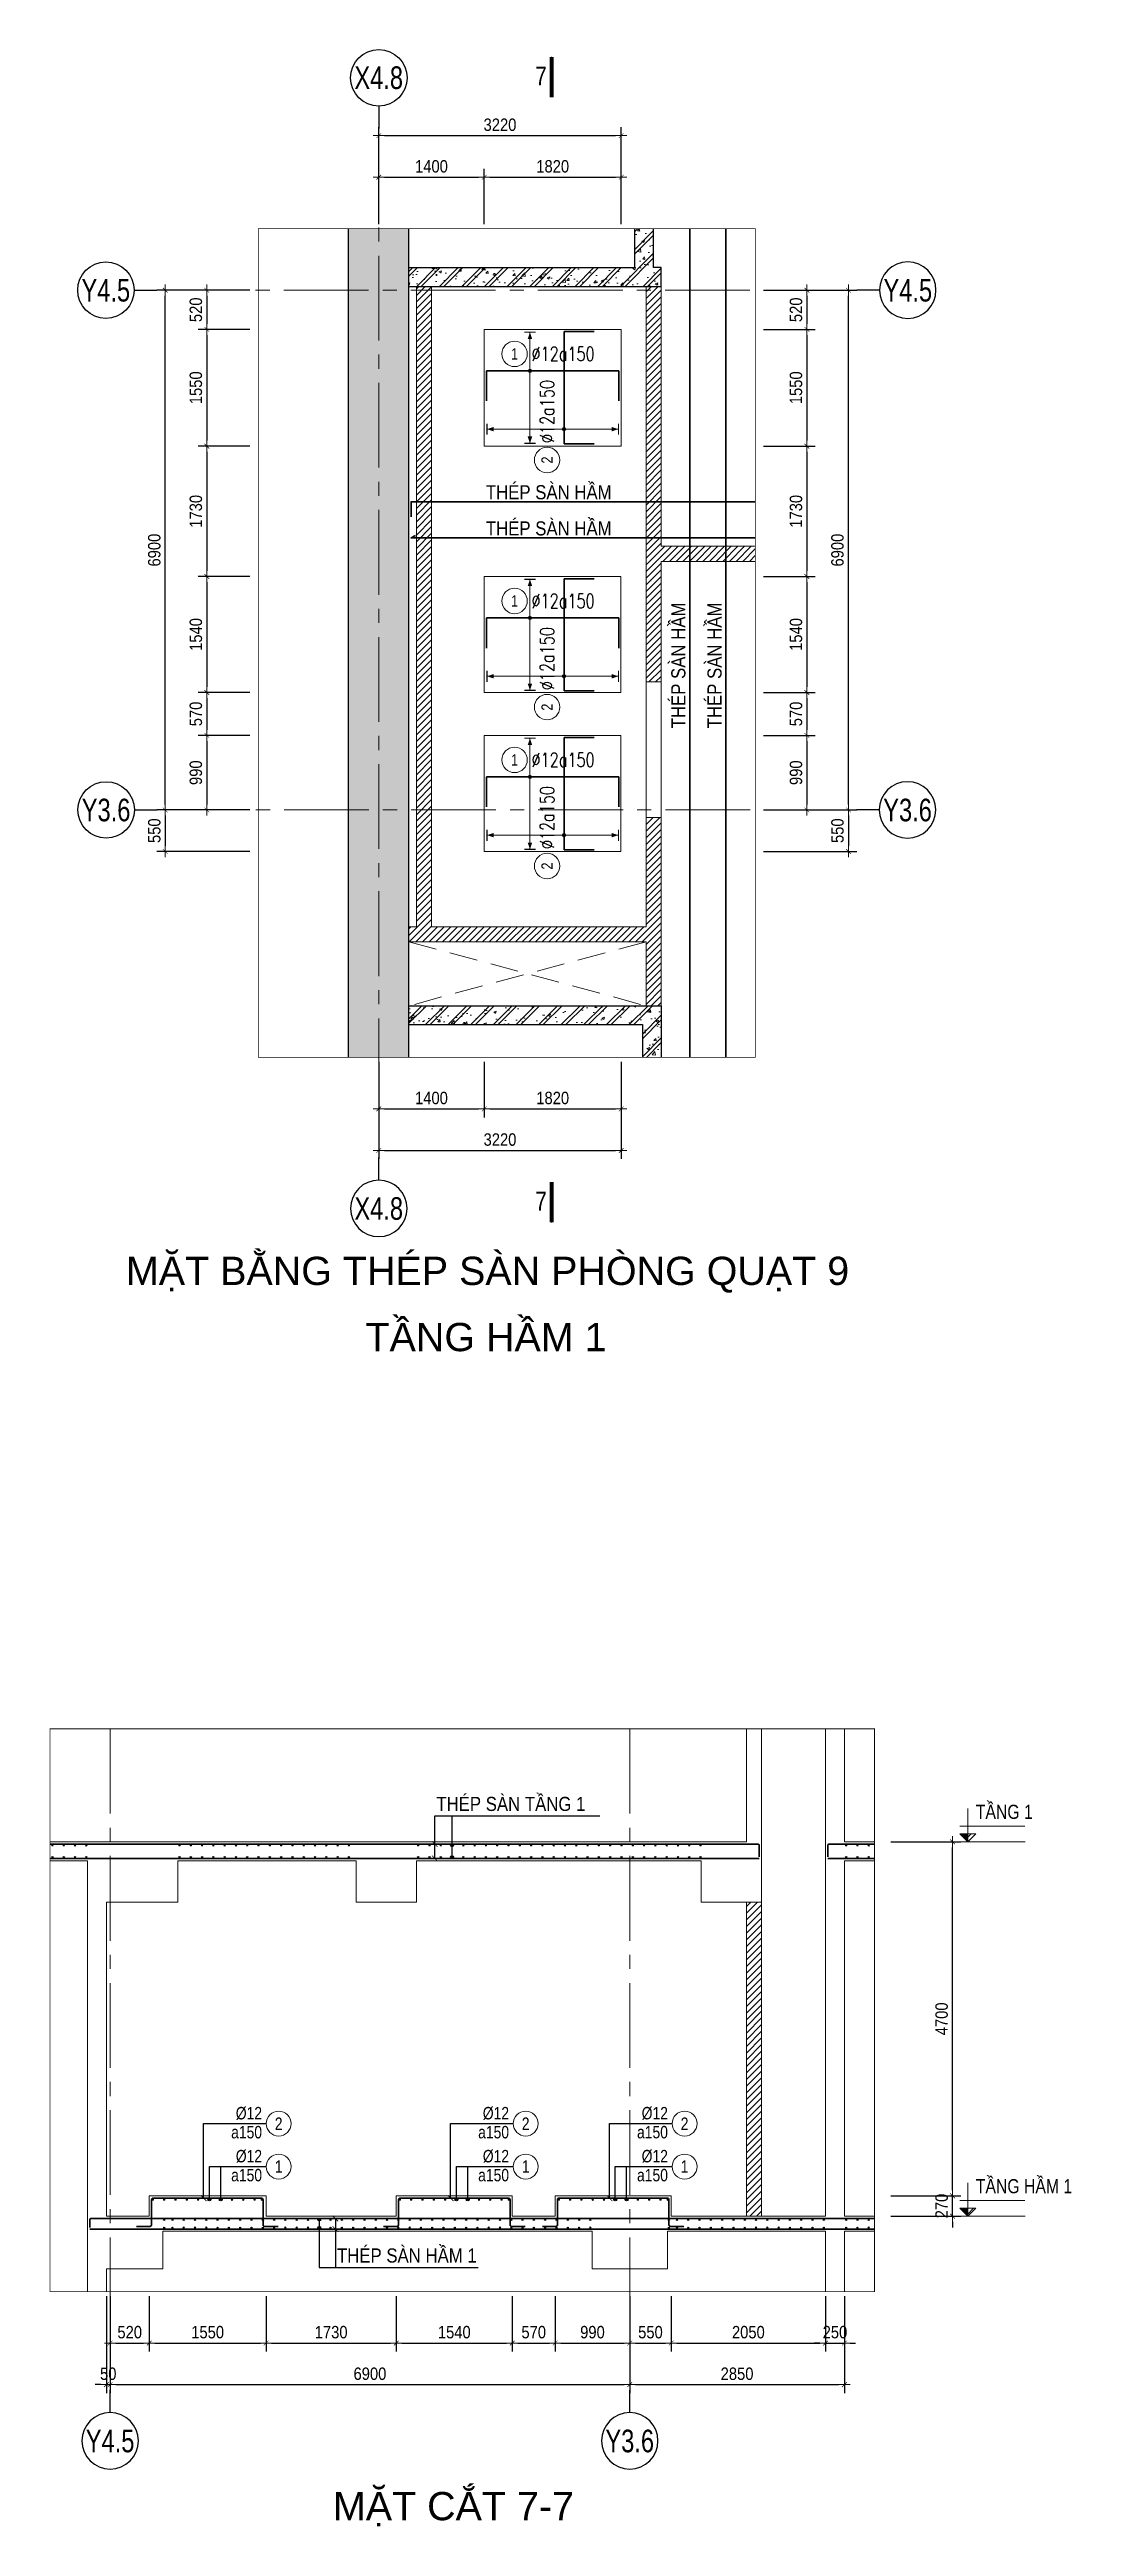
# Model space of a CAD drawing. Extents: x 517991 to 692152, y -83926 to 3506.
# Drawn here: x 677842 to 691413, y -79672 to -46790 of the extents above; entities that cross this region are included whole.
import ezdxf
from ezdxf.enums import TextEntityAlignment as Align

# ---------------------------------------------------------------- set-up
doc = ezdxf.new("R2010")
doc.units = 0
doc.header["$LTSCALE"] = 300
doc.header["$MEASUREMENT"] = 0
for name, pattern in [('CENTER2', [1.125, 0.75, -0.125, 0.125, -0.125]), ('DASHED2', [0.375, 0.25, -0.125]), ('HIDDEN', [0.375, 0.25, -0.125])]:
    doc.linetypes.add(name, pattern=pattern)
doc.layers.get('0').update_dxf_attribs({"linetype": 'CONTINUOUS'})
doc.layers.get('DEFPOINTS').update_dxf_attribs({"linetype": 'CONTINUOUS'})
for name, color, linetype, lineweight in [('00-TT.Dim', 8, 'CONTINUOUS', 13), ('B-CONTOUR2', 2, 'CONTINUOUS', 40), ('kata_text', 7, 'CONTINUOUS', 30), ('kata_thep - V', 2, 'CONTINUOUS', 35), ('kata_thep chu', 4, 'CONTINUOUS', 35), ('NDC_S_AXIS', 5, 'CENTER2', 15), ('NDC_S_DIM', 1, 'CONTINUOUS', 15), ('NDC_S_OPENING', 5, 'DASHED2', 15), ('NDC_S_REBAR', 4, 'CONTINUOUS', 35), ('NDC_S_SLAB', 2, 'CONTINUOUS', 18), ('NDC_S_THIN LINE', 1, 'CONTINUOUS', 5), ('NDC_S_VN TEXT', 7, 'CONTINUOUS', 9), ('NDC_S_WALL', 6, 'CONTINUOUS', 25)]:
    doc.layers.add(name, color=color, linetype=linetype, lineweight=lineweight)
doc.layers.add('A-SYM', color=7, linetype='CONTINUOUS')
doc.styles.add('ARIAL', font='arial.ttf', dxfattribs={"width": 0.8})
doc.styles.add('Heerim', font='', dxfattribs={"width": 0.8})
doc.styles.add('kata_text', font='arial.ttf', dxfattribs={"width": 0.8})
doc.styles.add('NDC_ARIAL', font='arial.ttf', dxfattribs={"width": 0.85})
doc.styles.add('NDC_DIM', font='', dxfattribs={"width": 0.75})
doc.styles.add('NDC_ROMANS', font='romans.shx', dxfattribs={"width": 0.8})
doc.styles.get("Standard").update_dxf_attribs({"font": 'arial.ttf'})
doc.styles.get('Heerim').set_extended_font_data('Dotum')
doc.styles.get('NDC_DIM').set_extended_font_data('Dotum')
doc.dimstyles.new('NDC_1-75', dxfattribs={"dimscale": 75, "dimtxt": 2.2, "dimasz": 1, "dimexe": 1.5, "dimexo": 0, "dimgap": 0.8, "dimtad": 1, "dimdec": 0, "dimdsep": 46, "dimtxsty": 'NDC_ARIAL', "dimblk": 'DIMMARK', "dimcen": 49999.938995, "dimdle": 1.5, "dimclrd": 1, "dimclre": 1, "dimclrt": 3, "dimadec": 0, "dimazin": 0, "dimtfac": 1, "dimtdec": 0, "dimtix": 1, "dimtmove": 1, "dimatfit": 3, "dimfxl": 1, "dimarcsym": 0})
doc.dimstyles.new('NDC_dim_25', dxfattribs={"dimscale": 25, "dimtxt": 2.2, "dimasz": 1.5, "dimexe": 1.5, "dimexo": 2.5, "dimgap": 1, "dimtad": 1, "dimdec": 0, "dimzin": 0, "dimdsep": 46, "dimtxsty": 'NDC_DIM', "dimblk": 'DIMMARK', "dimcen": 0.09, "dimdle": 1.2, "dimclrd": 1, "dimclre": 1, "dimclrt": 3, "dimadec": 0, "dimazin": 0, "dimtfac": 1, "dimtdec": 0, "dimtix": 1, "dimtofl": 0, "dimtmove": 0, "dimatfit": 3, "dimfxl": 6, "dimfxlon": 1, "dimtolj": 1, "dimtzin": 0, "dimarcsym": 0})
pattern_1 = [(50, (23931.2, 12766.67), (358.63009, -31.37607), [37.5, -412.5]), (355, (23931.2, 12766.67), (-69.37567, 376.09607), [30, -330]), (100.4514, (23961.1, 12764.05), (289.25469, 344.71977), [31.8701, -350.57106]), (46.1842, (23931.2, 12866.67), (533.62052, -82.7595), [56.25, -618.75]), (96.6356, (23975.67, 12859.77), (467.33135, 487.05894), [47.80514, -525.8565]), (351.1842, (23931.2, 12866.67), (467.33097, 487.0593), [45, -495]), (21, (23981.2, 12841.67), (298.45353, -201.30945), [37.5, -412.5]), (326, (23981.2, 12841.67), (121.65767, 362.57502), [30, -330]), (71.4514, (24006.07, 12824.9), (420.11131, 161.26525), [31.8701, -350.57106]), (37.5, (23931.2, 12766.67), (6.079928, 166.446927), [0, -326, 0, -335, 0, -331.25]), (7.5, (23931.2, 12766.67), (131.53477, 197.205856), [0, -191, 0, -318.5, 0, -126.25]), (327.5, (23819.7, 12766.67), (266.911218, -11.277436), [0, -125, 0, -390, 0, -517.5]), (317.5, (23769.7, 12766.67), (291.593085, 50.05249), [0, -162.5, 0, -259, 0, -367.5]), (45, (23931.2, 12766.67), (-150.26019, 150.26019), []), (45, (23931.2, 12827.92), (-150.26019, 150.26019), [])]
pattern_2 = [(45, (23931.2, 12766.67), (-44.194174, 44.194174), [])]

msp = doc.modelspace()

# ---------------------------------------------------------------- texts
at = {"style": 'NDC_ARIAL', "width": 0.85}
for s, p in [('THÉP SÀN HẦM', (683636.3, -52760.4)), ('THÉP SÀN HẦM', (683636.3, -53240.7)), ('THÉP SÀN TẦNG 1', (682978.9, -70173.3)), ('THÉP SÀN HẦM 1', (681659.4, -76168.1))]:
    msp.add_text(s, height=187.5, dxfattribs=at).set_placement(p)
for p in [(686286.3, -55800.9), (686766.6, -55800.9)]:
    msp.add_text('THÉP SÀN HẦM', height=187.5, rotation=90, dxfattribs=at).set_placement(p)
at = {"linetype": 'HIDDEN'}
for s, p in [('MẶT BẰNG THÉP SÀN PHÒNG QUẠT 9', (678856.5, -63190.5)), ('TẦNG HẦM 1', (682037.8, -64069.3)), ('MẶT CẮT 7-7', (681605.1, -79588.8))]:
    msp.add_text(s, height=375, dxfattribs=at).set_placement(p)

# ---------------------------------------------------------------- blocks, each defined once
blk = doc.blocks.new('*U1')
for q in [(0, 0), (0, 2)]:
    blk.add_line((0, 4), q)
blk.add_circle((0, 9), 5)
at = {"style": 'Heerim', "width": 0.8}
blk.add_attdef('NO', text='', height=4, dxfattribs=at).set_placement((-0.01, 9.02), align=Align.MIDDLE_CENTER)
blk = doc.blocks.new('DIMMARK')
at = {"layer": 'NDC_S_DIM', "color": 1}
blk.add_line((-1.5, 0), (1, 0), dxfattribs=at)
at = {"layer": 'NDC_S_DIM', "color": 2, "const_width": 0.1}
blk.add_lwpolyline([(-0.42, -0.42), (0.42, 0.42)], dxfattribs=at)
blk = doc.blocks.new('*D843')
at = {"layer": 'DEFPOINTS', "color": 0, "transparency": 16777216}
for p in [(683614, -48485), (682214, -49108), (683614, -49108)]:
    blk.add_point(p, dxfattribs=at)
at = {"layer": 'NDC_S_DIM', "color": 1, "lineweight": -2, "transparency": 16777216}
for p, q in [((682214, -49108), (682214, -48372)), ((682289, -48485), (683539, -48485)), ((683614, -49108), (683614, -48372))]:
    blk.add_line(p, q, dxfattribs=at)
at = {"layer": 'NDC_S_DIM', "color": 1, "lineweight": -2, "transparency": 16777216, "xscale": 75, "yscale": 75, "zscale": 75, "rotation": 180}
blk.add_blockref('DIMMARK', (682214, -48485), dxfattribs=at)
at = {"layer": 'NDC_S_DIM', "color": 1, "lineweight": -2, "transparency": 16777216, "xscale": 75, "yscale": 75, "zscale": 75}
blk.add_blockref('DIMMARK', (683614, -48485), dxfattribs=at)
at = {"layer": 'NDC_S_DIM', "color": 3, "transparency": 16777216, "insert": (682914, -48341), "char_height": 165, "attachment_point": 5, "style": 'NDC_ARIAL'}
blk.add_mtext('1400', dxfattribs=at)
blk = doc.blocks.new('*D844')
at = {"layer": 'DEFPOINTS', "color": 0, "transparency": 16777216}
for p in [(685434, -47933), (682214, -49108), (685434, -49108)]:
    blk.add_point(p, dxfattribs=at)
at = {"layer": 'NDC_S_DIM', "color": 1, "lineweight": -2, "transparency": 16777216}
for p, q in [((682214, -49108), (682214, -47821)), ((682289, -47933), (685359, -47933)), ((685434, -49108), (685434, -47821))]:
    blk.add_line(p, q, dxfattribs=at)
at = {"layer": 'NDC_S_DIM', "color": 1, "lineweight": -2, "transparency": 16777216, "xscale": 75, "yscale": 75, "zscale": 75, "rotation": 180}
blk.add_blockref('DIMMARK', (682214, -47933), dxfattribs=at)
at = {"layer": 'NDC_S_DIM', "color": 1, "lineweight": -2, "transparency": 16777216, "xscale": 75, "yscale": 75, "zscale": 75}
blk.add_blockref('DIMMARK', (685434, -47933), dxfattribs=at)
at = {"layer": 'NDC_S_DIM', "color": 3, "transparency": 16777216, "insert": (683824, -47789), "char_height": 165, "attachment_point": 5, "style": 'NDC_ARIAL'}
blk.add_mtext('3220', dxfattribs=at)
blk = doc.blocks.new('*D845')
at = {"layer": 'DEFPOINTS', "color": 0, "transparency": 16777216}
for p in [(685434, -48485), (683614, -49108), (685434, -49108)]:
    blk.add_point(p, dxfattribs=at)
at = {"layer": 'NDC_S_DIM', "color": 1, "lineweight": -2, "transparency": 16777216}
for p, q in [((683614, -49108), (683614, -48372)), ((683689, -48485), (685359, -48485)), ((685434, -49108), (685434, -48372))]:
    blk.add_line(p, q, dxfattribs=at)
at = {"layer": 'NDC_S_DIM', "color": 1, "lineweight": -2, "transparency": 16777216, "xscale": 75, "yscale": 75, "zscale": 75, "rotation": 180}
blk.add_blockref('DIMMARK', (683614, -48485), dxfattribs=at)
at = {"layer": 'NDC_S_DIM', "color": 1, "lineweight": -2, "transparency": 16777216, "xscale": 75, "yscale": 75, "zscale": 75}
blk.add_blockref('DIMMARK', (685434, -48485), dxfattribs=at)
at = {"layer": 'NDC_S_DIM', "color": 3, "transparency": 16777216, "insert": (684524, -48341), "char_height": 165, "attachment_point": 5, "style": 'NDC_ARIAL'}
blk.add_mtext('1820', dxfattribs=at)
blk = doc.blocks.new('*D851')
at = {"layer": 'DEFPOINTS', "color": 0, "transparency": 16777216}
for p in [(680504, -55895), (679931, -56885), (680504, -56885)]:
    blk.add_point(p, dxfattribs=at)
at = {"layer": 'NDC_S_DIM', "color": 1, "lineweight": -2, "transparency": 16777216}
for p, q in [((680504, -55895), (679818, -55895)), ((679931, -55970), (679931, -56810)), ((680504, -56885), (679818, -56885))]:
    blk.add_line(p, q, dxfattribs=at)
at = {"layer": 'NDC_S_DIM', "color": 1, "lineweight": -2, "transparency": 16777216, "xscale": 75, "yscale": 75, "zscale": 75}
for p, rotation in [((679931, -55895), 90), ((679931, -56885), 270)]:
    blk.add_blockref('DIMMARK', p, dxfattribs=dict(at, rotation=rotation))
at = {"layer": 'NDC_S_DIM', "color": 3, "transparency": 16777216, "insert": (679786, -56390), "char_height": 165, "attachment_point": 5, "rotation": 90, "style": 'NDC_ARIAL'}
blk.add_mtext('990', dxfattribs=at)
blk = doc.blocks.new('*D852')
at = {"layer": 'DEFPOINTS', "color": 0, "transparency": 16777216}
for p in [(679379, -49985), (680504, -49985), (680504, -56885)]:
    blk.add_point(p, dxfattribs=at)
at = {"layer": 'NDC_S_DIM', "color": 1, "lineweight": -2, "transparency": 16777216}
for p, q in [((680504, -49985), (679266, -49985)), ((679379, -56810), (679379, -50060)), ((680504, -56885), (679266, -56885))]:
    blk.add_line(p, q, dxfattribs=at)
at = {"layer": 'NDC_S_DIM', "color": 1, "lineweight": -2, "transparency": 16777216, "xscale": 75, "yscale": 75, "zscale": 75}
for p, rotation in [((679379, -49985), 90), ((679379, -56885), 270)]:
    blk.add_blockref('DIMMARK', p, dxfattribs=dict(at, rotation=rotation))
at = {"layer": 'NDC_S_DIM', "color": 3, "transparency": 16777216, "insert": (679234, -53435), "char_height": 165, "attachment_point": 5, "rotation": 90, "style": 'NDC_ARIAL'}
blk.add_mtext('6900', dxfattribs=at)
blk = doc.blocks.new('*D850')
at = {"layer": 'DEFPOINTS', "color": 0, "transparency": 16777216}
for p in [(680504, -55325), (679931, -55895), (680504, -55895)]:
    blk.add_point(p, dxfattribs=at)
at = {"layer": 'NDC_S_DIM', "color": 1, "lineweight": -2, "transparency": 16777216}
for p, q in [((680504, -55325), (679818, -55325)), ((679931, -55400), (679931, -55820)), ((680504, -55895), (679818, -55895))]:
    blk.add_line(p, q, dxfattribs=at)
at = {"layer": 'NDC_S_DIM', "color": 1, "lineweight": -2, "transparency": 16777216, "xscale": 75, "yscale": 75, "zscale": 75}
for p, rotation in [((679931, -55325), 90), ((679931, -55895), 270)]:
    blk.add_blockref('DIMMARK', p, dxfattribs=dict(at, rotation=rotation))
at = {"layer": 'NDC_S_DIM', "color": 3, "transparency": 16777216, "insert": (679786, -55610), "char_height": 165, "attachment_point": 5, "rotation": 90, "style": 'NDC_ARIAL'}
blk.add_mtext('570', dxfattribs=at)
blk = doc.blocks.new('*D853')
at = {"layer": 'DEFPOINTS', "color": 0, "transparency": 16777216}
for p in [(680504, -53785), (679931, -55325), (680504, -55325)]:
    blk.add_point(p, dxfattribs=at)
at = {"layer": 'NDC_S_DIM', "color": 1, "lineweight": -2, "transparency": 16777216}
for p, q in [((680504, -53785), (679818, -53785)), ((679931, -53860), (679931, -55250)), ((680504, -55325), (679818, -55325))]:
    blk.add_line(p, q, dxfattribs=at)
at = {"layer": 'NDC_S_DIM', "color": 1, "lineweight": -2, "transparency": 16777216, "xscale": 75, "yscale": 75, "zscale": 75}
for p, rotation in [((679931, -53785), 90), ((679931, -55325), 270)]:
    blk.add_blockref('DIMMARK', p, dxfattribs=dict(at, rotation=rotation))
at = {"layer": 'NDC_S_DIM', "color": 3, "transparency": 16777216, "insert": (679786, -54555), "char_height": 165, "attachment_point": 5, "rotation": 90, "style": 'NDC_ARIAL'}
blk.add_mtext('1540', dxfattribs=at)
blk = doc.blocks.new('*D854')
at = {"layer": 'DEFPOINTS', "color": 0, "transparency": 16777216}
for p in [(680504, -52055), (679931, -53785), (680504, -53785)]:
    blk.add_point(p, dxfattribs=at)
at = {"layer": 'NDC_S_DIM', "color": 1, "lineweight": -2, "transparency": 16777216}
for p, q in [((680504, -52055), (679818, -52055)), ((679931, -52130), (679931, -53710)), ((680504, -53785), (679818, -53785))]:
    blk.add_line(p, q, dxfattribs=at)
at = {"layer": 'NDC_S_DIM', "color": 1, "lineweight": -2, "transparency": 16777216, "xscale": 75, "yscale": 75, "zscale": 75}
for p, rotation in [((679931, -52055), 90), ((679931, -53785), 270)]:
    blk.add_blockref('DIMMARK', p, dxfattribs=dict(at, rotation=rotation))
at = {"layer": 'NDC_S_DIM', "color": 3, "transparency": 16777216, "insert": (679786, -52920), "char_height": 165, "attachment_point": 5, "rotation": 90, "style": 'NDC_ARIAL'}
blk.add_mtext('1730', dxfattribs=at)
blk = doc.blocks.new('*D855')
at = {"layer": 'DEFPOINTS', "color": 0, "transparency": 16777216}
for p in [(680504, -50505), (679931, -52055), (680504, -52055)]:
    blk.add_point(p, dxfattribs=at)
at = {"layer": 'NDC_S_DIM', "color": 1, "lineweight": -2, "transparency": 16777216}
for p, q in [((680504, -50505), (679818, -50505)), ((679931, -50580), (679931, -51980)), ((680504, -52055), (679818, -52055))]:
    blk.add_line(p, q, dxfattribs=at)
at = {"layer": 'NDC_S_DIM', "color": 1, "lineweight": -2, "transparency": 16777216, "xscale": 75, "yscale": 75, "zscale": 75}
for p, rotation in [((679931, -50505), 90), ((679931, -52055), 270)]:
    blk.add_blockref('DIMMARK', p, dxfattribs=dict(at, rotation=rotation))
at = {"layer": 'NDC_S_DIM', "color": 3, "transparency": 16777216, "insert": (679786, -51280), "char_height": 165, "attachment_point": 5, "rotation": 90, "style": 'NDC_ARIAL'}
blk.add_mtext('1550', dxfattribs=at)
blk = doc.blocks.new('*D856')
at = {"layer": 'DEFPOINTS', "color": 0, "transparency": 16777216}
for p in [(680504, -49985), (679931, -50505), (680504, -50505)]:
    blk.add_point(p, dxfattribs=at)
at = {"layer": 'NDC_S_DIM', "color": 1, "lineweight": -2, "transparency": 16777216}
for p, q in [((680504, -49985), (679818, -49985)), ((679931, -50060), (679931, -50430)), ((680504, -50505), (679818, -50505))]:
    blk.add_line(p, q, dxfattribs=at)
at = {"layer": 'NDC_S_DIM', "color": 1, "lineweight": -2, "transparency": 16777216, "xscale": 75, "yscale": 75, "zscale": 75}
for p, rotation in [((679931, -49985), 90), ((679931, -50505), 270)]:
    blk.add_blockref('DIMMARK', p, dxfattribs=dict(at, rotation=rotation))
at = {"layer": 'NDC_S_DIM', "color": 3, "transparency": 16777216, "insert": (679786, -50245), "char_height": 165, "attachment_point": 5, "rotation": 90, "style": 'NDC_ARIAL'}
blk.add_mtext('520', dxfattribs=at)
blk = doc.blocks.new('*D857')
at = {"layer": 'DEFPOINTS', "color": 0, "transparency": 16777216}
for p in [(680504, -56885), (679379, -57435), (680504, -57435)]:
    blk.add_point(p, dxfattribs=at)
at = {"layer": 'NDC_S_DIM', "color": 1, "lineweight": -2, "transparency": 16777216}
for p, q in [((680504, -56885), (679266, -56885)), ((679379, -56960), (679379, -57360)), ((680504, -57435), (679266, -57435))]:
    blk.add_line(p, q, dxfattribs=at)
at = {"layer": 'NDC_S_DIM', "color": 1, "lineweight": -2, "transparency": 16777216, "xscale": 75, "yscale": 75, "zscale": 75}
for p, rotation in [((679379, -56885), 90), ((679379, -57435), 270)]:
    blk.add_blockref('DIMMARK', p, dxfattribs=dict(at, rotation=rotation))
at = {"layer": 'NDC_S_DIM', "color": 3, "transparency": 16777216, "insert": (679234, -57160), "char_height": 165, "attachment_point": 5, "rotation": 90, "style": 'NDC_ARIAL'}
blk.add_mtext('550', dxfattribs=at)
blk = doc.blocks.new('*D858')
at = {"layer": 'DEFPOINTS', "color": 0, "transparency": 16777216}
for p in [(687325, -55895), (687325, -56885), (687899, -56885)]:
    blk.add_point(p, dxfattribs=at)
at = {"layer": 'NDC_S_DIM', "color": 1, "lineweight": -2, "transparency": 16777216}
for p, q in [((687325, -55895), (688011, -55895)), ((687899, -55970), (687899, -56810)), ((687325, -56885), (688011, -56885))]:
    blk.add_line(p, q, dxfattribs=at)
at = {"layer": 'NDC_S_DIM', "color": 1, "lineweight": -2, "transparency": 16777216, "xscale": 75, "yscale": 75, "zscale": 75}
for p, rotation in [((687899, -55895), 90), ((687899, -56885), 270)]:
    blk.add_blockref('DIMMARK', p, dxfattribs=dict(at, rotation=rotation))
at = {"layer": 'NDC_S_DIM', "color": 3, "transparency": 16777216, "insert": (687755, -56390), "char_height": 165, "attachment_point": 5, "rotation": 90, "style": 'NDC_ARIAL'}
blk.add_mtext('990', dxfattribs=at)
blk = doc.blocks.new('*D859')
at = {"layer": 'DEFPOINTS', "color": 0, "transparency": 16777216}
for p in [(687325, -49985), (688451, -49985), (687325, -56885)]:
    blk.add_point(p, dxfattribs=at)
at = {"layer": 'NDC_S_DIM', "color": 1, "lineweight": -2, "transparency": 16777216}
for p, q in [((687325, -49985), (688563, -49985)), ((688451, -56810), (688451, -50060)), ((687325, -56885), (688563, -56885))]:
    blk.add_line(p, q, dxfattribs=at)
at = {"layer": 'NDC_S_DIM', "color": 1, "lineweight": -2, "transparency": 16777216, "xscale": 75, "yscale": 75, "zscale": 75}
for p, rotation in [((688451, -49985), 90), ((688451, -56885), 270)]:
    blk.add_blockref('DIMMARK', p, dxfattribs=dict(at, rotation=rotation))
at = {"layer": 'NDC_S_DIM', "color": 3, "transparency": 16777216, "insert": (688306, -53435), "char_height": 165, "attachment_point": 5, "rotation": 90, "style": 'NDC_ARIAL'}
blk.add_mtext('6900', dxfattribs=at)
blk = doc.blocks.new('*D860')
at = {"layer": 'DEFPOINTS', "color": 0, "transparency": 16777216}
for p in [(687325, -55325), (687325, -55895), (687899, -55895)]:
    blk.add_point(p, dxfattribs=at)
at = {"layer": 'NDC_S_DIM', "color": 1, "lineweight": -2, "transparency": 16777216}
for p, q in [((687325, -55325), (688011, -55325)), ((687899, -55400), (687899, -55820)), ((687325, -55895), (688011, -55895))]:
    blk.add_line(p, q, dxfattribs=at)
at = {"layer": 'NDC_S_DIM', "color": 1, "lineweight": -2, "transparency": 16777216, "xscale": 75, "yscale": 75, "zscale": 75}
for p, rotation in [((687899, -55325), 90), ((687899, -55895), 270)]:
    blk.add_blockref('DIMMARK', p, dxfattribs=dict(at, rotation=rotation))
at = {"layer": 'NDC_S_DIM', "color": 3, "transparency": 16777216, "insert": (687755, -55610), "char_height": 165, "attachment_point": 5, "rotation": 90, "style": 'NDC_ARIAL'}
blk.add_mtext('570', dxfattribs=at)
blk = doc.blocks.new('*D863')
at = {"layer": 'DEFPOINTS', "color": 0, "transparency": 16777216}
for p in [(687325, -53785), (687325, -55325), (687899, -55325)]:
    blk.add_point(p, dxfattribs=at)
at = {"layer": 'NDC_S_DIM', "color": 1, "lineweight": -2, "transparency": 16777216}
for p, q in [((687325, -53785), (688011, -53785)), ((687899, -53860), (687899, -55250)), ((687325, -55325), (688011, -55325))]:
    blk.add_line(p, q, dxfattribs=at)
at = {"layer": 'NDC_S_DIM', "color": 1, "lineweight": -2, "transparency": 16777216, "xscale": 75, "yscale": 75, "zscale": 75}
for p, rotation in [((687899, -53785), 90), ((687899, -55325), 270)]:
    blk.add_blockref('DIMMARK', p, dxfattribs=dict(at, rotation=rotation))
at = {"layer": 'NDC_S_DIM', "color": 3, "transparency": 16777216, "insert": (687755, -54555), "char_height": 165, "attachment_point": 5, "rotation": 90, "style": 'NDC_ARIAL'}
blk.add_mtext('1540', dxfattribs=at)
blk = doc.blocks.new('*D864')
at = {"layer": 'DEFPOINTS', "color": 0, "transparency": 16777216}
for p in [(687325, -52055), (687325, -53785), (687899, -53785)]:
    blk.add_point(p, dxfattribs=at)
at = {"layer": 'NDC_S_DIM', "color": 1, "lineweight": -2, "transparency": 16777216}
for p, q in [((687325, -52055), (688011, -52055)), ((687899, -52130), (687899, -53710)), ((687325, -53785), (688011, -53785))]:
    blk.add_line(p, q, dxfattribs=at)
at = {"layer": 'NDC_S_DIM', "color": 1, "lineweight": -2, "transparency": 16777216, "xscale": 75, "yscale": 75, "zscale": 75}
for p, rotation in [((687899, -52055), 90), ((687899, -53785), 270)]:
    blk.add_blockref('DIMMARK', p, dxfattribs=dict(at, rotation=rotation))
at = {"layer": 'NDC_S_DIM', "color": 3, "transparency": 16777216, "insert": (687755, -52920), "char_height": 165, "attachment_point": 5, "rotation": 90, "style": 'NDC_ARIAL'}
blk.add_mtext('1730', dxfattribs=at)
blk = doc.blocks.new('*D865')
at = {"layer": 'DEFPOINTS', "color": 0, "transparency": 16777216}
for p in [(687325, -50505), (687325, -52055), (687899, -52055)]:
    blk.add_point(p, dxfattribs=at)
at = {"layer": 'NDC_S_DIM', "color": 1, "lineweight": -2, "transparency": 16777216}
for p, q in [((687325, -50505), (688011, -50505)), ((687899, -50580), (687899, -51980)), ((687325, -52055), (688011, -52055))]:
    blk.add_line(p, q, dxfattribs=at)
at = {"layer": 'NDC_S_DIM', "color": 1, "lineweight": -2, "transparency": 16777216, "xscale": 75, "yscale": 75, "zscale": 75}
for p, rotation in [((687899, -50505), 90), ((687899, -52055), 270)]:
    blk.add_blockref('DIMMARK', p, dxfattribs=dict(at, rotation=rotation))
at = {"layer": 'NDC_S_DIM', "color": 3, "transparency": 16777216, "insert": (687755, -51280), "char_height": 165, "attachment_point": 5, "rotation": 90, "style": 'NDC_ARIAL'}
blk.add_mtext('1550', dxfattribs=at)
blk = doc.blocks.new('*D861')
at = {"layer": 'DEFPOINTS', "color": 0, "transparency": 16777216}
for p in [(687325, -49985), (687325, -50505), (687899, -50505)]:
    blk.add_point(p, dxfattribs=at)
at = {"layer": 'NDC_S_DIM', "color": 1, "lineweight": -2, "transparency": 16777216}
for p, q in [((687325, -49985), (688011, -49985)), ((687899, -50060), (687899, -50430)), ((687325, -50505), (688011, -50505))]:
    blk.add_line(p, q, dxfattribs=at)
at = {"layer": 'NDC_S_DIM', "color": 1, "lineweight": -2, "transparency": 16777216, "xscale": 75, "yscale": 75, "zscale": 75}
for p, rotation in [((687899, -49985), 90), ((687899, -50505), 270)]:
    blk.add_blockref('DIMMARK', p, dxfattribs=dict(at, rotation=rotation))
at = {"layer": 'NDC_S_DIM', "color": 3, "transparency": 16777216, "insert": (687755, -50245), "char_height": 165, "attachment_point": 5, "rotation": 90, "style": 'NDC_ARIAL'}
blk.add_mtext('520', dxfattribs=at)
blk = doc.blocks.new('*D862')
at = {"layer": 'DEFPOINTS', "color": 0, "transparency": 16777216}
for p in [(687325, -56885), (687325, -57435), (688451, -57435)]:
    blk.add_point(p, dxfattribs=at)
at = {"layer": 'NDC_S_DIM', "color": 1, "lineweight": -2, "transparency": 16777216}
for p, q in [((687325, -56885), (688563, -56885)), ((688451, -56960), (688451, -57360)), ((687325, -57435), (688563, -57435))]:
    blk.add_line(p, q, dxfattribs=at)
at = {"layer": 'NDC_S_DIM', "color": 1, "lineweight": -2, "transparency": 16777216, "xscale": 75, "yscale": 75, "zscale": 75}
for p, rotation in [((688451, -56885), 90), ((688451, -57435), 270)]:
    blk.add_blockref('DIMMARK', p, dxfattribs=dict(at, rotation=rotation))
at = {"layer": 'NDC_S_DIM', "color": 3, "transparency": 16777216, "insert": (688306, -57160), "char_height": 165, "attachment_point": 5, "rotation": 90, "style": 'NDC_ARIAL'}
blk.add_mtext('550', dxfattribs=at)
blk = doc.blocks.new('*D866')
at = {"layer": 'DEFPOINTS', "color": 0, "transparency": 16777216}
for p in [(682214, -60230), (683614, -60230), (683614, -60853)]:
    blk.add_point(p, dxfattribs=at)
at = {"layer": 'NDC_S_DIM', "color": 1, "lineweight": -2, "transparency": 16777216}
for p, q in [((682214, -60230), (682214, -60966)), ((683614, -60230), (683614, -60966)), ((682289, -60853), (683539, -60853))]:
    blk.add_line(p, q, dxfattribs=at)
at = {"layer": 'NDC_S_DIM', "color": 1, "lineweight": -2, "transparency": 16777216, "xscale": 75, "yscale": 75, "zscale": 75, "rotation": 180}
blk.add_blockref('DIMMARK', (682214, -60853), dxfattribs=at)
at = {"layer": 'NDC_S_DIM', "color": 1, "lineweight": -2, "transparency": 16777216, "xscale": 75, "yscale": 75, "zscale": 75}
blk.add_blockref('DIMMARK', (683614, -60853), dxfattribs=at)
at = {"layer": 'NDC_S_DIM', "color": 3, "transparency": 16777216, "insert": (682914, -60709), "char_height": 165, "attachment_point": 5, "style": 'NDC_ARIAL'}
blk.add_mtext('1400', dxfattribs=at)
blk = doc.blocks.new('*D867')
at = {"layer": 'DEFPOINTS', "color": 0, "transparency": 16777216}
for p in [(682214, -60230), (685434, -60230), (685434, -61405)]:
    blk.add_point(p, dxfattribs=at)
at = {"layer": 'NDC_S_DIM', "color": 1, "lineweight": -2, "transparency": 16777216}
for p, q in [((682214, -60230), (682214, -61518)), ((685434, -60230), (685434, -61518)), ((682289, -61405), (685359, -61405))]:
    blk.add_line(p, q, dxfattribs=at)
at = {"layer": 'NDC_S_DIM', "color": 1, "lineweight": -2, "transparency": 16777216, "xscale": 75, "yscale": 75, "zscale": 75, "rotation": 180}
blk.add_blockref('DIMMARK', (682214, -61405), dxfattribs=at)
at = {"layer": 'NDC_S_DIM', "color": 1, "lineweight": -2, "transparency": 16777216, "xscale": 75, "yscale": 75, "zscale": 75}
blk.add_blockref('DIMMARK', (685434, -61405), dxfattribs=at)
at = {"layer": 'NDC_S_DIM', "color": 3, "transparency": 16777216, "insert": (683824, -61261), "char_height": 165, "attachment_point": 5, "style": 'NDC_ARIAL'}
blk.add_mtext('3220', dxfattribs=at)
blk = doc.blocks.new('*D868')
at = {"layer": 'DEFPOINTS', "color": 0, "transparency": 16777216}
for p in [(683614, -60230), (685434, -60230), (685434, -60853)]:
    blk.add_point(p, dxfattribs=at)
at = {"layer": 'NDC_S_DIM', "color": 1, "lineweight": -2, "transparency": 16777216}
for p, q in [((683614, -60230), (683614, -60966)), ((685434, -60230), (685434, -60966)), ((683689, -60853), (685359, -60853))]:
    blk.add_line(p, q, dxfattribs=at)
at = {"layer": 'NDC_S_DIM', "color": 1, "lineweight": -2, "transparency": 16777216, "xscale": 75, "yscale": 75, "zscale": 75, "rotation": 180}
blk.add_blockref('DIMMARK', (683614, -60853), dxfattribs=at)
at = {"layer": 'NDC_S_DIM', "color": 1, "lineweight": -2, "transparency": 16777216, "xscale": 75, "yscale": 75, "zscale": 75}
blk.add_blockref('DIMMARK', (685434, -60853), dxfattribs=at)
at = {"layer": 'NDC_S_DIM', "color": 3, "transparency": 16777216, "insert": (684524, -60709), "char_height": 165, "attachment_point": 5, "style": 'NDC_ARIAL'}
blk.add_mtext('1820', dxfattribs=at)
blk = doc.blocks.new('*U11')
at = {"color": 0, "linetype": 'ByBlock', "lineweight": -2}
blk.add_line((0, 4.36), (0, -1), dxfattribs=at)
at = {"ltscale": 0.005, "const_width": 0.5}
blk.add_lwpolyline([(0, -1), (0, 4.36)], dxfattribs=at)
at = {"color": 0, "linetype": 'ByBlock', "lineweight": -2, "style": 'ARIAL', "width": 0.8}
blk.add_attdef('DETAIL', text='', height=2.5, dxfattribs=at).set_placement((-0.64, 1.82), align=Align.MIDDLE_RIGHT)
blk = doc.blocks.new('*U870')
h = blk.add_hatch(color=1)
edge = h.paths.add_edge_path()
edge.add_arc((0, 0), 0.3, 0, 360)
at = {"layer": 'NDC_S_DIM', "color": 1}
for q in [(0, 6.84), (0, -12.82)]:
    blk.add_line((0, 0), q, dxfattribs=at)
for points in [[(-1, 6.84, 0.2, 0.2, 0), (1, 6.84, 0, 0, 0)], [(-1, -12.82, 0.2, 0.2, 0), (1, -12.82, 0, 0, 0)]]:
    blk.add_lwpolyline(points, format="xyseb", dxfattribs=at)
at = {"layer": 'NDC_S_DIM'}
blk.add_circle((-2.72, 3), 2.25, dxfattribs=at)
at = {"layer": 'NDC_S_DIM', "color": 1}
blk.add_circle((0, 0), 0.3, dxfattribs=at)
for points in [[(-0.4, 5.64), (0, 6.84), (0.4, 5.64)], [(-0.4, -11.62), (0, -12.82), (0.4, -11.62)]]:
    blk.add_solid(points, dxfattribs=at)
at = {"layer": 'NDC_S_REBAR'}
for p, q in [((0, 0), (-7.7, 0)), ((-7.7, 0), (-7.7, -5.33)), ((0, 0), (15.76, 0)), ((15.76, 0), (15.76, -5.33))]:
    blk.add_line(p, q, dxfattribs=at)
at = {"layer": 'NDC_S_VN TEXT', "style": 'ARIAL', "width": 0.8}
blk.add_attdef('KHT', text='', height=2, dxfattribs=at).set_placement((-2.72, 3), align=Align.MIDDLE_CENTER)
at = {"layer": 'NDC_S_VN TEXT', "color": 3, "style": 'NDC_ROMANS', "width": 0.75}
blk.add_attdef('DKT', (0.28, 1.75), '', height=2.5, dxfattribs=at)
blk = doc.blocks.new('*U871')
h = blk.add_hatch(color=1)
edge = h.paths.add_edge_path()
edge.add_arc((0, 0), 0.3, 0, 360)
at = {"layer": 'NDC_S_DIM', "color": 1}
for q in [(0, 13.63), (0, -9.63)]:
    blk.add_line((0, 0), q, dxfattribs=at)
for points in [[(-1, 13.63, 0.2, 0.2, 0), (1, 13.63, 0, 0, 0)], [(-1, -9.63, 0.2, 0.2, 0), (1, -9.63, 0, 0, 0)]]:
    blk.add_lwpolyline(points, format="xyseb", dxfattribs=at)
at = {"layer": 'NDC_S_DIM'}
blk.add_circle((-5.46, 3), 2.25, dxfattribs=at)
at = {"layer": 'NDC_S_DIM', "color": 1}
blk.add_circle((0, 0), 0.3, dxfattribs=at)
for points in [[(-0.4, 12.43), (0, 13.63), (0.4, 12.43)], [(-0.4, -8.43), (0, -9.63), (0.4, -8.43)]]:
    blk.add_solid(points, dxfattribs=at)
at = {"layer": 'NDC_S_REBAR'}
for p, q in [((0, 0), (-2.6, 0)), ((-2.6, 0), (-2.6, -5.33)), ((0, 0), (17.27, 0)), ((17.27, 0), (17.27, -5.33))]:
    blk.add_line(p, q, dxfattribs=at)
at = {"layer": 'NDC_S_VN TEXT', "style": 'ARIAL', "width": 0.8}
blk.add_attdef('KHT', text='', height=2, dxfattribs=at).set_placement((-5.46, 3), align=Align.MIDDLE_CENTER)
at = {"layer": 'NDC_S_VN TEXT', "color": 3, "style": 'NDC_ROMANS', "width": 0.75}
blk.add_attdef('DKT', (-2.46, 1.75), '', height=2.5, dxfattribs=at)
blk = doc.blocks.new('*D880')
at = {"layer": 'DEFPOINTS', "color": 0, "transparency": 16777216}
for p in [(678647, -76614), (679167, -76614), (679167, -77237)]:
    blk.add_point(p, dxfattribs=at)
at = {"layer": 'NDC_S_DIM', "color": 1, "lineweight": -2, "transparency": 16777216}
for p, q in [((678647, -76614), (678647, -77350)), ((679167, -76614), (679167, -77350)), ((678722, -77237), (679092, -77237))]:
    blk.add_line(p, q, dxfattribs=at)
at = {"layer": 'NDC_S_DIM', "color": 1, "lineweight": -2, "transparency": 16777216, "xscale": 75, "yscale": 75, "zscale": 75, "rotation": 180}
blk.add_blockref('DIMMARK', (678647, -77237), dxfattribs=at)
at = {"layer": 'NDC_S_DIM', "color": 1, "lineweight": -2, "transparency": 16777216, "xscale": 75, "yscale": 75, "zscale": 75}
blk.add_blockref('DIMMARK', (679167, -77237), dxfattribs=at)
at = {"layer": 'NDC_S_DIM', "color": 3, "transparency": 16777216, "insert": (678907, -77093), "char_height": 165, "attachment_point": 5, "style": 'NDC_ARIAL'}
blk.add_mtext('520', dxfattribs=at)
blk = doc.blocks.new('*D881')
at = {"layer": 'DEFPOINTS', "color": 0, "transparency": 16777216}
for p in [(678647, -76614), (685547, -76614), (685547, -77789)]:
    blk.add_point(p, dxfattribs=at)
at = {"layer": 'NDC_S_DIM', "color": 1, "lineweight": -2, "transparency": 16777216}
for p, q in [((678647, -76614), (678647, -77902)), ((685547, -76614), (685547, -77902)), ((678722, -77789), (685472, -77789))]:
    blk.add_line(p, q, dxfattribs=at)
at = {"layer": 'NDC_S_DIM', "color": 1, "lineweight": -2, "transparency": 16777216, "xscale": 75, "yscale": 75, "zscale": 75, "rotation": 180}
blk.add_blockref('DIMMARK', (678647, -77789), dxfattribs=at)
at = {"layer": 'NDC_S_DIM', "color": 1, "lineweight": -2, "transparency": 16777216, "xscale": 75, "yscale": 75, "zscale": 75}
blk.add_blockref('DIMMARK', (685547, -77789), dxfattribs=at)
at = {"layer": 'NDC_S_DIM', "color": 3, "transparency": 16777216, "insert": (682097, -77645), "char_height": 165, "attachment_point": 5, "style": 'NDC_ARIAL'}
blk.add_mtext('6900', dxfattribs=at)
blk = doc.blocks.new('*D882')
at = {"layer": 'DEFPOINTS', "color": 0, "transparency": 16777216}
for p in [(684557, -76614), (685547, -76614), (685547, -77237)]:
    blk.add_point(p, dxfattribs=at)
at = {"layer": 'NDC_S_DIM', "color": 1, "lineweight": -2, "transparency": 16777216}
for p, q in [((684557, -76614), (684557, -77350)), ((685547, -76614), (685547, -77350)), ((684632, -77237), (685472, -77237))]:
    blk.add_line(p, q, dxfattribs=at)
at = {"layer": 'NDC_S_DIM', "color": 1, "lineweight": -2, "transparency": 16777216, "xscale": 75, "yscale": 75, "zscale": 75, "rotation": 180}
blk.add_blockref('DIMMARK', (684557, -77237), dxfattribs=at)
at = {"layer": 'NDC_S_DIM', "color": 1, "lineweight": -2, "transparency": 16777216, "xscale": 75, "yscale": 75, "zscale": 75}
blk.add_blockref('DIMMARK', (685547, -77237), dxfattribs=at)
at = {"layer": 'NDC_S_DIM', "color": 3, "transparency": 16777216, "insert": (685052, -77093), "char_height": 165, "attachment_point": 5, "style": 'NDC_ARIAL'}
blk.add_mtext('990', dxfattribs=at)
blk = doc.blocks.new('*D883')
at = {"layer": 'DEFPOINTS', "color": 0, "transparency": 16777216}
for p in [(678597, -76614), (678647, -76614), (678647, -77789)]:
    blk.add_point(p, dxfattribs=at)
at = {"layer": 'NDC_S_DIM', "color": 1, "lineweight": -2, "transparency": 16777216}
for p, q in [((678597, -76614), (678597, -77902)), ((678647, -76614), (678647, -77902)), ((678522, -77789), (678447, -77789)), ((678597, -77789), (678647, -77789)), ((678722, -77789), (678797, -77789))]:
    blk.add_line(p, q, dxfattribs=at)
at = {"layer": 'NDC_S_DIM', "color": 1, "lineweight": -2, "transparency": 16777216, "xscale": 75, "yscale": 75, "zscale": 75}
blk.add_blockref('DIMMARK', (678597, -77789), dxfattribs=at)
at = {"layer": 'NDC_S_DIM', "color": 1, "lineweight": -2, "transparency": 16777216, "xscale": 75, "yscale": 75, "zscale": 75, "rotation": 180}
blk.add_blockref('DIMMARK', (678647, -77789), dxfattribs=at)
at = {"layer": 'NDC_S_DIM', "color": 3, "transparency": 16777216, "insert": (678622, -77645), "char_height": 165, "attachment_point": 5, "style": 'NDC_ARIAL'}
blk.add_mtext('50', dxfattribs=at)
blk = doc.blocks.new('*D884')
at = {"layer": 'DEFPOINTS', "color": 0, "transparency": 16777216}
for p in [(683987, -76614), (684557, -76614), (684557, -77237)]:
    blk.add_point(p, dxfattribs=at)
at = {"layer": 'NDC_S_DIM', "color": 1, "lineweight": -2, "transparency": 16777216}
for p, q in [((683987, -76614), (683987, -77350)), ((684557, -76614), (684557, -77350)), ((684062, -77237), (684482, -77237))]:
    blk.add_line(p, q, dxfattribs=at)
at = {"layer": 'NDC_S_DIM', "color": 1, "lineweight": -2, "transparency": 16777216, "xscale": 75, "yscale": 75, "zscale": 75, "rotation": 180}
blk.add_blockref('DIMMARK', (683987, -77237), dxfattribs=at)
at = {"layer": 'NDC_S_DIM', "color": 1, "lineweight": -2, "transparency": 16777216, "xscale": 75, "yscale": 75, "zscale": 75}
blk.add_blockref('DIMMARK', (684557, -77237), dxfattribs=at)
at = {"layer": 'NDC_S_DIM', "color": 3, "transparency": 16777216, "insert": (684272, -77093), "char_height": 165, "attachment_point": 5, "style": 'NDC_ARIAL'}
blk.add_mtext('570', dxfattribs=at)
blk = doc.blocks.new('*D885')
at = {"layer": 'DEFPOINTS', "color": 0, "transparency": 16777216}
for p in [(682447, -76614), (683987, -76614), (683987, -77237)]:
    blk.add_point(p, dxfattribs=at)
at = {"layer": 'NDC_S_DIM', "color": 1, "lineweight": -2, "transparency": 16777216}
for p, q in [((682447, -76614), (682447, -77350)), ((683987, -76614), (683987, -77350)), ((682522, -77237), (683912, -77237))]:
    blk.add_line(p, q, dxfattribs=at)
at = {"layer": 'NDC_S_DIM', "color": 1, "lineweight": -2, "transparency": 16777216, "xscale": 75, "yscale": 75, "zscale": 75, "rotation": 180}
blk.add_blockref('DIMMARK', (682447, -77237), dxfattribs=at)
at = {"layer": 'NDC_S_DIM', "color": 1, "lineweight": -2, "transparency": 16777216, "xscale": 75, "yscale": 75, "zscale": 75}
blk.add_blockref('DIMMARK', (683987, -77237), dxfattribs=at)
at = {"layer": 'NDC_S_DIM', "color": 3, "transparency": 16777216, "insert": (683217, -77093), "char_height": 165, "attachment_point": 5, "style": 'NDC_ARIAL'}
blk.add_mtext('1540', dxfattribs=at)
blk = doc.blocks.new('*D886')
at = {"layer": 'DEFPOINTS', "color": 0, "transparency": 16777216}
for p in [(680717, -76614), (682447, -76614), (682447, -77237)]:
    blk.add_point(p, dxfattribs=at)
at = {"layer": 'NDC_S_DIM', "color": 1, "lineweight": -2, "transparency": 16777216}
for p, q in [((680717, -76614), (680717, -77350)), ((682447, -76614), (682447, -77350)), ((680792, -77237), (682372, -77237))]:
    blk.add_line(p, q, dxfattribs=at)
at = {"layer": 'NDC_S_DIM', "color": 1, "lineweight": -2, "transparency": 16777216, "xscale": 75, "yscale": 75, "zscale": 75, "rotation": 180}
blk.add_blockref('DIMMARK', (680717, -77237), dxfattribs=at)
at = {"layer": 'NDC_S_DIM', "color": 1, "lineweight": -2, "transparency": 16777216, "xscale": 75, "yscale": 75, "zscale": 75}
blk.add_blockref('DIMMARK', (682447, -77237), dxfattribs=at)
at = {"layer": 'NDC_S_DIM', "color": 3, "transparency": 16777216, "insert": (681582, -77093), "char_height": 165, "attachment_point": 5, "style": 'NDC_ARIAL'}
blk.add_mtext('1730', dxfattribs=at)
blk = doc.blocks.new('*D887')
at = {"layer": 'DEFPOINTS', "color": 0, "transparency": 16777216}
for p in [(679167, -76614), (680717, -76614), (680717, -77237)]:
    blk.add_point(p, dxfattribs=at)
at = {"layer": 'NDC_S_DIM', "color": 1, "lineweight": -2, "transparency": 16777216}
for p, q in [((679167, -76614), (679167, -77350)), ((680717, -76614), (680717, -77350)), ((679242, -77237), (680642, -77237))]:
    blk.add_line(p, q, dxfattribs=at)
at = {"layer": 'NDC_S_DIM', "color": 1, "lineweight": -2, "transparency": 16777216, "xscale": 75, "yscale": 75, "zscale": 75, "rotation": 180}
blk.add_blockref('DIMMARK', (679167, -77237), dxfattribs=at)
at = {"layer": 'NDC_S_DIM', "color": 1, "lineweight": -2, "transparency": 16777216, "xscale": 75, "yscale": 75, "zscale": 75}
blk.add_blockref('DIMMARK', (680717, -77237), dxfattribs=at)
at = {"layer": 'NDC_S_DIM', "color": 3, "transparency": 16777216, "insert": (679942, -77093), "char_height": 165, "attachment_point": 5, "style": 'NDC_ARIAL'}
blk.add_mtext('1550', dxfattribs=at)
blk = doc.blocks.new('*D888')
at = {"layer": 'DEFPOINTS', "color": 0, "transparency": 16777216}
for p in [(685547, -76614), (688397, -76614), (688397, -77789)]:
    blk.add_point(p, dxfattribs=at)
at = {"layer": 'NDC_S_DIM', "color": 1, "lineweight": -2, "transparency": 16777216}
for p, q in [((685547, -76614), (685547, -77902)), ((688397, -76614), (688397, -77902)), ((685622, -77789), (688322, -77789))]:
    blk.add_line(p, q, dxfattribs=at)
at = {"layer": 'NDC_S_DIM', "color": 1, "lineweight": -2, "transparency": 16777216, "xscale": 75, "yscale": 75, "zscale": 75, "rotation": 180}
blk.add_blockref('DIMMARK', (685547, -77789), dxfattribs=at)
at = {"layer": 'NDC_S_DIM', "color": 1, "lineweight": -2, "transparency": 16777216, "xscale": 75, "yscale": 75, "zscale": 75}
blk.add_blockref('DIMMARK', (688397, -77789), dxfattribs=at)
at = {"layer": 'NDC_S_DIM', "color": 3, "transparency": 16777216, "insert": (686972, -77645), "char_height": 165, "attachment_point": 5, "style": 'NDC_ARIAL'}
blk.add_mtext('2850', dxfattribs=at)
blk = doc.blocks.new('*D889')
at = {"layer": 'DEFPOINTS', "color": 0, "transparency": 16777216}
for p in [(685547, -76614), (686097, -76614), (686097, -77237)]:
    blk.add_point(p, dxfattribs=at)
at = {"layer": 'NDC_S_DIM', "color": 1, "lineweight": -2, "transparency": 16777216}
for p, q in [((685547, -76614), (685547, -77350)), ((686097, -76614), (686097, -77350)), ((685622, -77237), (686022, -77237))]:
    blk.add_line(p, q, dxfattribs=at)
at = {"layer": 'NDC_S_DIM', "color": 1, "lineweight": -2, "transparency": 16777216, "xscale": 75, "yscale": 75, "zscale": 75, "rotation": 180}
blk.add_blockref('DIMMARK', (685547, -77237), dxfattribs=at)
at = {"layer": 'NDC_S_DIM', "color": 1, "lineweight": -2, "transparency": 16777216, "xscale": 75, "yscale": 75, "zscale": 75}
blk.add_blockref('DIMMARK', (686097, -77237), dxfattribs=at)
at = {"layer": 'NDC_S_DIM', "color": 3, "transparency": 16777216, "insert": (685822, -77093), "char_height": 165, "attachment_point": 5, "style": 'NDC_ARIAL'}
blk.add_mtext('550', dxfattribs=at)
blk = doc.blocks.new('*D890')
at = {"layer": 'DEFPOINTS', "color": 0, "transparency": 16777216}
for p in [(686097, -76614), (688147, -76614), (688147, -77237)]:
    blk.add_point(p, dxfattribs=at)
at = {"layer": 'NDC_S_DIM', "color": 1, "lineweight": -2, "transparency": 16777216}
for p, q in [((686097, -76614), (686097, -77350)), ((688147, -76614), (688147, -77350)), ((686172, -77237), (688072, -77237))]:
    blk.add_line(p, q, dxfattribs=at)
at = {"layer": 'NDC_S_DIM', "color": 1, "lineweight": -2, "transparency": 16777216, "xscale": 75, "yscale": 75, "zscale": 75, "rotation": 180}
blk.add_blockref('DIMMARK', (686097, -77237), dxfattribs=at)
at = {"layer": 'NDC_S_DIM', "color": 1, "lineweight": -2, "transparency": 16777216, "xscale": 75, "yscale": 75, "zscale": 75}
blk.add_blockref('DIMMARK', (688147, -77237), dxfattribs=at)
at = {"layer": 'NDC_S_DIM', "color": 3, "transparency": 16777216, "insert": (687122, -77093), "char_height": 165, "attachment_point": 5, "style": 'NDC_ARIAL'}
blk.add_mtext('2050', dxfattribs=at)
blk = doc.blocks.new('*D891')
at = {"layer": 'DEFPOINTS', "color": 0, "transparency": 16777216}
for p in [(688147, -76614), (688397, -76614), (688397, -77237)]:
    blk.add_point(p, dxfattribs=at)
at = {"layer": 'NDC_S_DIM', "color": 1, "lineweight": -2, "transparency": 16777216}
for p, q in [((688147, -76614), (688147, -77350)), ((688397, -76614), (688397, -77350)), ((688072, -77237), (687997, -77237)), ((688147, -77237), (688397, -77237)), ((688472, -77237), (688547, -77237))]:
    blk.add_line(p, q, dxfattribs=at)
at = {"layer": 'NDC_S_DIM', "color": 1, "lineweight": -2, "transparency": 16777216, "xscale": 75, "yscale": 75, "zscale": 75}
blk.add_blockref('DIMMARK', (688147, -77237), dxfattribs=at)
at = {"layer": 'NDC_S_DIM', "color": 1, "lineweight": -2, "transparency": 16777216, "xscale": 75, "yscale": 75, "zscale": 75, "rotation": 180}
blk.add_blockref('DIMMARK', (688397, -77237), dxfattribs=at)
at = {"layer": 'NDC_S_DIM', "color": 3, "transparency": 16777216, "insert": (688272, -77093), "char_height": 165, "attachment_point": 5, "style": 'NDC_ARIAL'}
blk.add_mtext('250', dxfattribs=at)
blk = doc.blocks.new('kata_block_THEP')
at = {"layer": 'kata_thep chu', "color": 0}
for p, q in [((-0.5, 0), (0.5, 0)), ((-0.4, 0.4), (0.4, -0.4)), ((0.4, 0.4), (-0.4, -0.4)), ((0, 0.5), (0, -0.5))]:
    blk.add_line(p, q, dxfattribs=at)
at = {"layer": 'kata_thep chu', "color": 0, "const_width": 0.0833}
blk.add_lwpolyline([(-0.5, 0, 1), (0.5, 0, 1), (-0.5, 0, 1)], format="xyb", dxfattribs=at)
blk = doc.blocks.new('*U893')
at = {"layer": 'NDC_S_REBAR', "xscale": 24, "yscale": 24, "zscale": 24}
blk.add_blockref('kata_block_THEP', (0, 55), dxfattribs=at)
at = {"layer": 'NDC_S_REBAR', "xscale": -24, "yscale": 24, "zscale": 24, "rotation": 180}
blk.add_blockref('kata_block_THEP', (0, -55), dxfattribs=at)
blk = doc.blocks.new('*U894')
at = {"layer": 'NDC_S_REBAR', "color": 0, "linetype": 'ByBlock', "lineweight": -2, "transparency": 16777216}
for p in [(-1950, 0), (-1800, 0), (-1650, 0), (-1500, 0), (-1350, 0), (-1200, 0), (-1050, 0), (-900, 0), (-750, 0), (-600, 0), (-450, 0), (-300, 0), (-150, 0), (0, 0)]:
    blk.add_blockref('*U893', p, dxfattribs=at)
blk = doc.blocks.new('*U899')
at = {"layer": 'NDC_S_REBAR', "xscale": 24, "yscale": 24, "zscale": 24}
blk.add_blockref('kata_block_THEP', (0, 55), dxfattribs=at)
at = {"layer": 'NDC_S_REBAR', "xscale": -24, "yscale": 24, "zscale": 24, "rotation": 180}
blk.add_blockref('kata_block_THEP', (0, -55), dxfattribs=at)
blk = doc.blocks.new('*U900')
at = {"layer": 'NDC_S_REBAR', "color": 0, "linetype": 'ByBlock', "lineweight": -2, "transparency": 16777216}
for p in [(-300, 0), (-150, 0), (0, 0)]:
    blk.add_blockref('*U899', p, dxfattribs=at)
blk = doc.blocks.new('*U902')
at = {"layer": 'NDC_S_REBAR', "xscale": 24, "yscale": 24, "zscale": 24}
blk.add_blockref('kata_block_THEP', (0, 55), dxfattribs=at)
at = {"layer": 'NDC_S_REBAR', "xscale": -24, "yscale": 24, "zscale": 24, "rotation": 180}
blk.add_blockref('kata_block_THEP', (0, -55), dxfattribs=at)
blk = doc.blocks.new('*U903')
at = {"layer": 'NDC_S_REBAR', "color": 0, "linetype": 'ByBlock', "lineweight": -2, "transparency": 16777216}
for p in [(-5550, 0), (-5400, 0), (-5250, 0), (-5100, 0), (-4950, 0), (-4800, 0), (-4650, 0), (-4500, 0), (-4350, 0), (-4200, 0), (-4050, 0), (-3900, 0), (-3750, 0), (-3600, 0), (-3450, 0), (-3300, 0), (-3150, 0), (-3000, 0), (-2850, 0), (-2700, 0), (-2550, 0), (-2400, 0), (-2250, 0), (-2100, 0), (-1950, 0), (-1800, 0), (-1650, 0), (-1500, 0), (-1350, 0), (-1200, 0), (-1050, 0), (-900, 0), (-750, 0), (-600, 0), (-450, 0), (-300, 0), (-150, 0), (0, 0)]:
    blk.add_blockref('*U902', p, dxfattribs=at)
blk = doc.blocks.new('*U913')
at = {"layer": 'NDC_S_REBAR', "xscale": -24, "yscale": 24, "zscale": 24}
blk.add_blockref('kata_block_THEP', (0, 80), dxfattribs=at)
at = {"layer": 'NDC_S_REBAR', "xscale": 24, "yscale": 24, "zscale": 24, "rotation": 180}
blk.add_blockref('kata_block_THEP', (0, -80), dxfattribs=at)
blk = doc.blocks.new('*U914')
at = {"layer": 'NDC_S_DIM', "color": 0, "linetype": 'ByBlock', "lineweight": -2, "transparency": 16777216}
for p in [(0, 0), (150, 0), (300, 0)]:
    blk.add_blockref('*U913', p, dxfattribs=at)
blk = doc.blocks.new('*U915')
at = {"layer": 'NDC_S_REBAR', "xscale": 24, "yscale": 24, "zscale": 24}
blk.add_blockref('kata_block_THEP', (0, 80), dxfattribs=at)
at = {"layer": 'NDC_S_REBAR', "xscale": -24, "yscale": 24, "zscale": 24, "rotation": 180}
blk.add_blockref('kata_block_THEP', (0, -80), dxfattribs=at)
blk = doc.blocks.new('*U916')
at = {"layer": 'NDC_S_DIM', "color": 0, "linetype": 'ByBlock', "lineweight": -2, "transparency": 16777216}
for p in [(-450, 0), (-300, 0), (-150, 0), (0, 0)]:
    blk.add_blockref('*U915', p, dxfattribs=at)
blk = doc.blocks.new('*U917')
at = {"layer": 'NDC_S_REBAR', "xscale": 24, "yscale": 24, "zscale": 24}
blk.add_blockref('kata_block_THEP', (0, 80), dxfattribs=at)
at = {"layer": 'NDC_S_REBAR', "xscale": -24, "yscale": 24, "zscale": 24, "rotation": 180}
blk.add_blockref('kata_block_THEP', (0, -80), dxfattribs=at)
blk = doc.blocks.new('*U918')
at = {"layer": 'NDC_S_DIM', "color": 0, "linetype": 'ByBlock', "lineweight": -2, "transparency": 16777216}
for p in [(0, 0), (150, 0), (300, 0), (450, 0), (600, 0), (750, 0), (900, 0), (1050, 0), (1200, 0), (1350, 0), (1500, 0), (1650, 0), (1800, 0), (1950, 0), (2100, 0), (2250, 0)]:
    blk.add_blockref('*U917', p, dxfattribs=at)
blk = doc.blocks.new('*U919')
at = {"layer": 'NDC_S_REBAR', "xscale": 24, "yscale": 24, "zscale": 24}
blk.add_blockref('kata_block_THEP', (0, 80), dxfattribs=at)
at = {"layer": 'NDC_S_REBAR', "xscale": -24, "yscale": 24, "zscale": 24, "rotation": 180}
blk.add_blockref('kata_block_THEP', (0, -80), dxfattribs=at)
blk = doc.blocks.new('*U920')
at = {"layer": 'NDC_S_DIM', "color": 0, "linetype": 'ByBlock', "lineweight": -2, "transparency": 16777216}
for p in [(0, 0), (150, 0), (300, 0), (450, 0), (600, 0), (750, 0), (900, 0), (1050, 0), (1200, 0), (1350, 0), (1500, 0), (1650, 0), (1800, 0), (1950, 0), (2100, 0), (2250, 0), (2400, 0), (2550, 0), (2700, 0), (2850, 0), (3000, 0), (3150, 0), (3300, 0), (3450, 0), (3600, 0), (3750, 0)]:
    blk.add_blockref('*U919', p, dxfattribs=at)
blk = doc.blocks.new('*U923')
at = {"layer": 'NDC_S_REBAR', "xscale": 24, "yscale": 24, "zscale": 24}
blk.add_blockref('kata_block_THEP', (0, 0), dxfattribs=at)
blk = doc.blocks.new('*U921')
at = {"layer": 'NDC_S_REBAR', "color": 0, "linetype": 'ByBlock', "lineweight": -2, "transparency": 16777216}
for p in [(0, 0), (150, 0), (300, 0), (450, 0), (600, 0), (750, 0), (900, 0), (1050, 0), (1200, 0), (1350, 0)]:
    blk.add_blockref('*U923', p, dxfattribs=at)
blk = doc.blocks.new('*U265')
blk.add_circle((2.5, 0), 2.5)
at = {"layer": 'kata_text', "color": 3, "style": 'kata_text', "width": 0.8}
for tag, p in [('DK2', (-0.85, 0.85)), ('KC2', (-0.85, -2.97))]:
    blk.add_attdef(tag, text='', height=2.5, dxfattribs=at).set_placement(p, align=Align.RIGHT)
at = {"layer": 'kata_text', "color": 7, "style": 'kata_text', "width": 0.8}
blk.add_attdef('SH3', text='', height=2.5, dxfattribs=at).set_placement((2.5, 0), align=Align.MIDDLE)
blk = doc.blocks.new('*U926')
at = {"layer": 'NDC_S_REBAR', "xscale": 24, "yscale": 24, "zscale": 24}
blk.add_blockref('kata_block_THEP', (0, 0), dxfattribs=at)
blk = doc.blocks.new('*U927')
at = {"layer": 'NDC_S_REBAR', "color": 0, "linetype": 'ByBlock', "lineweight": -2, "transparency": 16777216}
for p in [(0, 0), (150, 0), (300, 0), (450, 0), (600, 0), (750, 0), (900, 0), (1050, 0), (1200, 0), (1350, 0)]:
    blk.add_blockref('*U926', p, dxfattribs=at)
blk = doc.blocks.new('*U929')
at = {"layer": 'NDC_S_REBAR', "xscale": 24, "yscale": 24, "zscale": 24}
blk.add_blockref('kata_block_THEP', (0, 0), dxfattribs=at)
blk = doc.blocks.new('*U930')
at = {"layer": 'NDC_S_REBAR', "color": 0, "linetype": 'ByBlock', "lineweight": -2, "transparency": 16777216}
for p in [(0, 0), (150, 0), (300, 0), (450, 0), (600, 0), (750, 0), (900, 0), (1050, 0), (1200, 0), (1350, 0)]:
    blk.add_blockref('*U929', p, dxfattribs=at)
blk = doc.blocks.new('*D977')
at = {"layer": 'DEFPOINTS', "color": 0, "transparency": 16777216}
for p in [(689014, -70583), (689833, -70583), (689014, -75283)]:
    blk.add_point(p, dxfattribs=at)
at = {"layer": 'NDC_S_DIM', "color": 1, "lineweight": -2, "transparency": 16777216}
for p, q in [((689014, -70583), (689945, -70583)), ((689833, -75208), (689833, -70658)), ((689014, -75283), (689945, -75283))]:
    blk.add_line(p, q, dxfattribs=at)
at = {"layer": 'NDC_S_DIM', "color": 1, "lineweight": -2, "transparency": 16777216, "xscale": 75, "yscale": 75, "zscale": 75}
for p, rotation in [((689833, -70583), 90), ((689833, -75283), 270)]:
    blk.add_blockref('DIMMARK', p, dxfattribs=dict(at, rotation=rotation))
at = {"layer": 'NDC_S_DIM', "color": 3, "transparency": 16777216, "insert": (689689, -72933), "char_height": 165, "attachment_point": 5, "rotation": 90, "style": 'NDC_ARIAL'}
blk.add_mtext('4700', dxfattribs=at)
blk = doc.blocks.new('kata_block_CT')
blk.add_hatch(color=3).paths.add_polyline_path([(0, 1.41), (-1.42, 1.41), (0, 0)])
at = {"ltscale": 50}
h = blk.add_hatch(dxfattribs=at)
h.set_pattern_fill('ANSI31', color=8, scale=1.2375, style=0)
h.set_pattern_definition([(45, (0, 5e-12), (-2.7783, 2.7783), [])])
h.paths.add_polyline_path([(0, 1.41), (0, 0), (1.42, 1.41)])
at = {"color": 8, "ltscale": 50}
for p, q in [((10.17, 0), (-1.44, 0)), ((-1.4, 2.76), (10.09, 2.76))]:
    blk.add_line(p, q, dxfattribs=at)
for points in [[(0, 5.89), (0, 0)], [(0, 0), (-1.42, 1.41), (0, 1.41)], [(0, 0), (1.42, 1.41), (0, 1.41)]]:
    blk.add_lwpolyline(points, dxfattribs=at)
at = {"color": 3, "style": 'ARIAL', "width": 0.8}
blk.add_attdef('CT', (1.24, 3.58), '', height=2.2, dxfattribs=at)
blk = doc.blocks.new('*D978')
at = {"layer": 'DEFPOINTS', "color": 0, "transparency": 16777216}
for p in [(689014, -75283), (689833, -75283), (689014, -75553)]:
    blk.add_point(p, dxfattribs=at)
at = {"layer": 'NDC_S_DIM', "color": 1, "lineweight": -2, "transparency": 16777216}
for p, q in [((689014, -75283), (689945, -75283)), ((689833, -75208), (689833, -75133)), ((689833, -75553), (689833, -75283)), ((689014, -75553), (689945, -75553)), ((689833, -75628), (689833, -75703))]:
    blk.add_line(p, q, dxfattribs=at)
at = {"layer": 'NDC_S_DIM', "color": 1, "lineweight": -2, "transparency": 16777216, "xscale": 75, "yscale": 75, "zscale": 75}
for p, rotation in [((689833, -75283), 270), ((689833, -75553), 90)]:
    blk.add_blockref('DIMMARK', p, dxfattribs=dict(at, rotation=rotation))
at = {"layer": 'NDC_S_DIM', "color": 3, "transparency": 16777216, "insert": (689689, -75418), "char_height": 165, "attachment_point": 5, "rotation": 90, "style": 'NDC_ARIAL'}
blk.add_mtext('270', dxfattribs=at)

# ---------------------------------------------------------------- dimensions: what is measured, and where the dimension line sits
at = {"layer": 'NDC_S_DIM'}
for base, p1, p2, picture, middle in [((685434.2, -47933.1), (682214.2, -49107.9), (685434.2, -49107.9), '*D844', (683824.2, -47788.8)), ((683614.2, -48484.9), (682214.2, -49107.9), (683614.2, -49107.9), '*D843', (682914.2, -48340.7)), ((685434.2, -48484.9), (683614.2, -49107.9), (685434.2, -49107.9), '*D845', (684524.2, -48340.7)), ((683614.2, -60853.3), (682214.2, -60230.3), (683614.2, -60230.3), '*D866', (682914.2, -60709.1)), ((685434.2, -61405.1), (682214.2, -60230.3), (685434.2, -60230.3), '*D867', (683824.2, -61260.8)), ((685434.2, -60853.3), (683614.2, -60230.3), (685434.2, -60230.3), '*D868', (684524.2, -60709.1)), ((678647.2, -77789.3), (678597.2, -76614.5), (678647.2, -76614.5), '*D883', (678622.2, -77645)), ((679167.2, -77237.5), (678647.2, -76614.5), (679167.2, -76614.5), '*D880', (678907.2, -77093.2)), ((685547.2, -77789.3), (678647.2, -76614.5), (685547.2, -76614.5), '*D881', (682097.2, -77645)), ((680717.2, -77237.5), (679167.2, -76614.5), (680717.2, -76614.5), '*D887', (679942.2, -77093.2)), ((682447.2, -77237.5), (680717.2, -76614.5), (682447.2, -76614.5), '*D886', (681582.2, -77093.2)), ((683987.2, -77237.5), (682447.2, -76614.5), (683987.2, -76614.5), '*D885', (683217.2, -77093.2)), ((684557.2, -77237.5), (683987.2, -76614.5), (684557.2, -76614.5), '*D884', (684272.2, -77093.2)), ((685547.2, -77237.5), (684557.2, -76614.5), (685547.2, -76614.5), '*D882', (685052.2, -77093.2)), ((688397.2, -77789.3), (685547.2, -76614.5), (688397.2, -76614.5), '*D888', (686972.2, -77645)), ((686097.2, -77237.5), (685547.2, -76614.5), (686097.2, -76614.5), '*D889', (685822.2, -77093.2)), ((688147.2, -77237.5), (686097.2, -76614.5), (688147.2, -76614.5), '*D890', (687122.2, -77093.2)), ((688397.2, -77237.5), (688147.2, -76614.5), (688397.2, -76614.5), '*D891', (688272.2, -77093.2))]:
    dim = msp.add_linear_dim(base=base, p1=p1, p2=p2, dimstyle='NDC_1-75', dxfattribs=at)
    dim.commit()
    dim.dimension.update_dxf_attribs({"geometry": picture, "text_midpoint": middle})
for base, p1, p2, picture, middle in [((679378.7, -49984.5), (680504, -56884.5), (680504, -49984.5), '*D852', (679234.5, -53434.5)), ((679930.5, -50504.5), (680504, -49984.5), (680504, -50504.5), '*D856', (679786.3, -50244.5)), ((688450.7, -49984.5), (687325.4, -56884.5), (687325.4, -49984.5), '*D859', (688306.5, -53434.5)), ((687898.9, -50504.5), (687325.4, -49984.5), (687325.4, -50504.5), '*D861', (687754.7, -50244.5)), ((679930.5, -52054.5), (680504, -50504.5), (680504, -52054.5), '*D855', (679786.3, -51279.5)), ((687898.9, -52054.5), (687325.4, -50504.5), (687325.4, -52054.5), '*D865', (687754.7, -51279.5)), ((679930.5, -53784.5), (680504, -52054.5), (680504, -53784.5), '*D854', (679786.2, -52919.5)), ((687898.9, -53784.5), (687325.4, -52054.5), (687325.4, -53784.5), '*D864', (687754.6, -52919.5)), ((679930.5, -55324.5), (680504, -53784.5), (680504, -55324.5), '*D853', (679786.3, -54554.5)), ((687898.9, -55324.5), (687325.4, -53784.5), (687325.4, -55324.5), '*D863', (687754.7, -54554.5)), ((679930.5, -55894.5), (680504, -55324.5), (680504, -55894.5), '*D850', (679786.3, -55609.5)), ((687898.9, -55894.5), (687325.4, -55324.5), (687325.4, -55894.5), '*D860', (687754.7, -55609.5)), ((679930.5, -56884.5), (680504, -55894.5), (680504, -56884.5), '*D851', (679786.3, -56389.5)), ((687898.9, -56884.5), (687325.4, -55894.5), (687325.4, -56884.5), '*D858', (687754.7, -56389.5)), ((679378.7, -57434.5), (680504, -56884.5), (680504, -57434.5), '*D857', (679234.5, -57159.5)), ((688450.7, -57434.5), (687325.4, -56884.5), (687325.4, -57434.5), '*D862', (688306.5, -57159.5)), ((689833, -70583.3), (689014.4, -75283.3), (689014.4, -70583.3), '*D977', (689688.7, -72933.3)), ((689833, -75283.3), (689014.4, -75553.3), (689014.4, -75283.3), '*D978', (689688.7, -75418.3))]:
    dim = msp.add_linear_dim(base=base, p1=p1, p2=p2, angle=90, dimstyle='NDC_1-75', dxfattribs=at)
    dim.commit()
    dim.dimension.update_dxf_attribs({"geometry": picture, "text_midpoint": middle})

# ---------------------------------------------------------------- hatches: boundary and pattern name
at = {"layer": '00-TT.Dim'}
h = msp.add_hatch(dxfattribs=at)
h.set_pattern_fill('BT-01', color=256, scale=50, pattern_type=2)
h.set_pattern_definition(pattern_1)
h.paths.add_polyline_path([(682614.2, -49169.1), (681814.2, -49169.1), (681814.2, -60169.1), (682614.2, -60169.1)])
h = msp.add_hatch(dxfattribs=at)
h.set_pattern_fill('BT-01', color=256, scale=50, pattern_type=2)
h.set_pattern_definition(pattern_1)
h.paths.add_polyline_path([(685964.2, -49684.5), (685864.2, -49684.5), (685864.2, -49169.1), (685614.2, -49169.1), (685614.2, -49684.5), (682614.2, -49684.5), (682614.2, -49934.5), (685964.2, -49934.5)])
h = msp.add_hatch(dxfattribs=at)
h.set_pattern_fill('ANSI31', color=256, scale=500)
h.set_pattern_definition(pattern_2)
h.paths.add_polyline_path([(682914.2, -49934.5), (682714.2, -49934.5), (682714.2, -58434.5), (682614.2, -58434.5), (682614.2, -58634.5), (685764.2, -58634.5), (685764.2, -59484.5), (685964.2, -59484.5), (685964.2, -56984.5), (685764.2, -56984.5), (685764.2, -58434.5), (682914.2, -58434.5)])
h = msp.add_hatch(dxfattribs=at)
h.set_pattern_fill('ANSI31', color=256, scale=500)
h.set_pattern_definition(pattern_2)
h.paths.add_polyline_path([(685964.2, -53584.5), (687214.7, -53584.5), (687214.7, -53384.5), (685964.2, -53384.5), (685964.2, -49934.5), (685764.2, -49934.5), (685764.2, -55184.5), (685964.2, -55184.5)])
h = msp.add_hatch(dxfattribs=at)
h.set_pattern_fill('BT-01', color=256, scale=50, pattern_type=2)
h.set_pattern_definition(pattern_1)
h.paths.add_polyline_path([(685964.2, -59484.5), (682614.2, -59484.5), (682614.2, -59734.5), (685714.2, -59734.5), (685714.2, -60169.1), (685964.2, -60169.1)])
h = msp.add_hatch(dxfattribs=at)
h.set_pattern_fill('ANSI31', color=256, scale=500)
h.set_pattern_definition([(45, (5318.61, -3157.07), (-44.194174, 44.194174), [])])
h.paths.add_polyline_path([(687297.2, -71383.3), (687097.2, -71383.3), (687097.2, -75553.3), (687297.2, -75553.3)])

# ---------------------------------------------------------------- linework, layer by layer
at = {"layer": 'B-CONTOUR2', "color": 0, "const_width": 10}
for points in [[(680614.7, -60169.1), (687214.7, -60169.1), (687214.7, -49169.1), (680614.7, -49169.1)], [(677847.2, -69083.3), (688797.2, -69083.3), (688797.2, -76553.3), (677847.2, -76553.3)]]:
    msp.add_lwpolyline(points, close=True, dxfattribs=at)
at = {"layer": 'NDC_S_AXIS', "ltscale": 5}
for points in [[(682214.2, -47839.7), (682214.2, -61511.5)], [(679266.2, -49984.5), (688563.2, -49984.5)], [(679270.1, -56884.5), (688563.2, -56884.5)], [(678647.2, -69083.3), (678647.2, -77860.4)], [(685547.2, -69083.3), (685547.2, -77860.4)]]:
    msp.add_lwpolyline(points, dxfattribs=at)
at = {"layer": 'NDC_S_DIM'}
for points in [[(682714.2, -49934.5), (682714.2, -58434.5), (682614.2, -58434.5)], [(682914.2, -49934.5), (682914.2, -58434.5), (685764.2, -58434.5), (685764.2, -49934.5)], [(687214.7, -53384.5), (685964.2, -53384.5), (685964.2, -49934.5)], [(685964.2, -59484.5), (685964.2, -53584.5), (687214.7, -53584.5)], [(685764.2, -55184.5), (685964.2, -55184.5)], [(685764.2, -56984.5), (685964.2, -56984.5)], [(682614.2, -58634.5), (685764.2, -58634.5), (685764.2, -59484.5)], [(687097.2, -71383.3), (687097.2, -75553.3)], [(687297.2, -71383.3), (687297.2, -75553.3)]]:
    msp.add_lwpolyline(points, dxfattribs=at)
at = {"layer": 'NDC_S_OPENING', "ltscale": 5}
for points in [[(682614.2, -58634.5), (685764.2, -59484.5)], [(685764.2, -58634.5), (682614.2, -59484.5)]]:
    msp.add_lwpolyline(points, dxfattribs=at)
at = {"layer": 'NDC_S_REBAR'}
for points in [[(686343.4, -60169.1), (686343.4, -49169.1)], [(686823.7, -60169.1), (686823.7, -49169.1)], [(687214.7, -52793), (682644.2, -52793), (682644.2, -52993)], [(687214.7, -53273.3), (682644.2, -53273.3), (682700.3, -53240.9)], [(677847.2, -70803.3), (687267.2, -70803.3)], [(688797.2, -70803.3), (688177.2, -70803.3)], [(688797.2, -75723.3), (678377.2, -75723.3)]]:
    msp.add_lwpolyline(points, dxfattribs=at)
for points in [[(677847.2, -70613.3), (687247.2, -70613.3, -0.4142136), (687267.2, -70633.3), (687267.2, -70783.3)], [(688797.2, -70613.3), (688197.2, -70613.3, 0.4142136), (688177.2, -70633.3), (688177.2, -70783.3)], [(688797.2, -75583.3), (678397.2, -75583.3, 0.4142136), (678377.2, -75603.3), (678377.2, -75703.3)], [(678997.2, -75688.6), (679177.2, -75688.6, 0.4142136), (679197.2, -75668.6), (679197.2, -75333.3, -0.4142136), (679217.2, -75313.3), (680657.2, -75313.3, -0.4142136), (680677.2, -75333.3), (680677.2, -75668.6, 0.4142136), (680697.2, -75688.6), (680877.2, -75688.6)], [(682277.2, -75688.6), (682457.2, -75688.6, 0.4142136), (682477.2, -75668.6), (682477.2, -75333.3, -0.4142136), (682497.2, -75313.3), (683937.2, -75313.3, -0.4142136), (683957.2, -75333.3), (683957.2, -75668.6, 0.4142136), (683977.2, -75688.6), (684157.2, -75688.6)], [(684387.2, -75688.6), (684567.2, -75688.6, 0.4142136), (684587.2, -75668.6), (684587.2, -75333.3, -0.4142136), (684607.2, -75313.3), (686047.2, -75313.3, -0.4142136), (686067.2, -75333.3), (686067.2, -75668.6, 0.4142136), (686087.2, -75688.6), (686267.2, -75688.6)]]:
    msp.add_lwpolyline(points, format="xyb", dxfattribs=at)
at = {"layer": 'NDC_S_SLAB'}
for points in [[(683614.2, -50504.5), (685434.2, -50504.5), (685434.2, -52054.5), (683614.2, -52054.5)], [(683614.2, -53784.5), (685430.5, -53784.5), (685430.5, -55324.5), (683614.2, -55324.5)], [(683614.2, -55894.5), (685430.5, -55894.5), (685430.5, -57434.5), (683614.2, -57434.5)]]:
    msp.add_lwpolyline(points, close=True, dxfattribs=at)
for points in [[(677847.2, -70583.3), (687097.2, -70583.3), (687097.2, -69083.3)], [(678597.2, -75553.3), (679167.2, -75553.3), (679167.2, -75283.3), (680717.2, -75283.3), (680717.2, -75553.3), (682447.2, -75553.3), (682447.2, -75283.3), (683987.2, -75283.3), (683987.2, -75553.3), (684557.2, -75553.3), (684557.2, -75283.3), (686097.2, -75283.3), (686097.2, -75553.3), (688147.2, -75553.3), (688147.2, -69083.3)], [(678597.2, -75553.3), (678597.2, -71383.3), (679547.2, -71383.3), (679547.2, -70833.3), (681913.3, -70833.3), (681913.3, -71383.3), (682713.3, -71383.3), (682713.3, -70833.3), (686497.2, -70833.3), (686497.2, -71383.3), (687297.2, -71383.3), (687297.2, -69083.3)], [(688797.2, -70583.3), (688397.2, -70583.3), (688397.2, -69083.3)], [(678347.2, -76553.3), (678347.2, -70833.3), (677847.2, -70833.3)], [(688797.2, -75553.3), (688397.2, -75553.3), (688397.2, -70833.3), (688797.2, -70833.3)], [(678597.2, -76553.3), (678597.2, -76253.3), (679347.2, -76253.3), (679347.2, -75753.3), (685047.2, -75753.3), (685047.2, -76253.3), (686047.2, -76253.3), (686047.2, -75753.3), (688147.2, -75753.3), (688147.2, -76553.3)], [(688397.2, -76553.3), (688397.2, -75753.3), (688797.2, -75753.3)]]:
    msp.add_lwpolyline(points, dxfattribs=at)
at = {"layer": 'NDC_S_WALL'}
for points in [[(681814.2, -60169.1), (681814.2, -49169.1)], [(682614.2, -60169.1), (682614.2, -49169.1)], [(682614.2, -49934.5), (685964.2, -49934.5), (685964.2, -49684.5), (685864.2, -49684.5), (685864.2, -49169.1)], [(682614.2, -49684.5), (685614.2, -49684.5), (685614.2, -49169.1)], [(682614.2, -59484.5), (685964.2, -59484.5), (685964.2, -60169.1)], [(682614.2, -59734.5), (685714.2, -59734.5), (685714.2, -60169.1)]]:
    msp.add_lwpolyline(points, dxfattribs=at)

# ---------------------------------------------------------------- block references
at = {"xscale": 75, "yscale": 75, "zscale": 75}
for p in [(684221.9, -51055.2), (684221.9, -54335.2), (684221.9, -56445.2)]:
    msp.add_blockref('*U870', p, dxfattribs=at).add_auto_attribs({'KHT': '1', 'DKT': '%%c12a150'})
at = {"layer": 'A-SYM', "xscale": 75, "yscale": 75, "zscale": 75}
msp.add_blockref('*U1', (682214.2, -47839.7), dxfattribs=at).add_auto_attribs({'NO': 'X4.8'})
at = {"layer": 'A-SYM'}
ref = msp.add_blockref('*U1', (679266.2, -49984.5), dxfattribs=dict(at, xscale=75, yscale=75, zscale=75, rotation=90))
ref.add_attrib('NO', 'Y4.5', dxfattribs={"layer": '0', "height": 300, "style": 'Heerim', "width": 0.8}).set_placement((678589.9, -49985), align=Align.MIDDLE_CENTER)
ref = msp.add_blockref('*U1', (688563.2, -49984.5), dxfattribs=dict(at, xscale=-75, yscale=75, zscale=75, rotation=270))
ref.add_attrib('NO', 'Y4.5', dxfattribs={"layer": '0', "height": 300, "style": 'Heerim', "width": 0.8}).set_placement((689239.6, -49985), align=Align.MIDDLE_CENTER)
ref = msp.add_blockref('*U1', (679269.6, -56884.5), dxfattribs=dict(at, xscale=75, yscale=75, zscale=75, rotation=90))
ref.add_attrib('NO', 'Y3.6', dxfattribs={"layer": '0', "height": 300, "style": 'Heerim', "width": 0.8}).set_placement((678593.3, -56885), align=Align.MIDDLE_CENTER)
ref = msp.add_blockref('*U1', (688559.8, -56884.5), dxfattribs=dict(at, xscale=-75, yscale=75, zscale=75, rotation=270))
ref.add_attrib('NO', 'Y3.6', dxfattribs={"layer": '0', "height": 300, "style": 'Heerim', "width": 0.8}).set_placement((689236.1, -56885), align=Align.MIDDLE_CENTER)
ref = msp.add_blockref('*U1', (682214.2, -61498.5), dxfattribs=dict(at, xscale=-75, yscale=75, zscale=75, rotation=180))
ref.add_attrib('NO', 'X4.8', dxfattribs={"layer": '0', "height": 300, "style": 'Heerim', "width": 0.8}).set_placement((682213.7, -62174.8), align=Align.MIDDLE_CENTER)
ref = msp.add_blockref('*U1', (678647.2, -77860.4), dxfattribs=dict(at, xscale=-75, yscale=75, zscale=75, rotation=180))
ref.add_attrib('NO', 'Y4.5', dxfattribs={"layer": '0', "height": 300, "style": 'Heerim', "width": 0.8}).set_placement((678646.8, -78536.7), align=Align.MIDDLE_CENTER)
ref = msp.add_blockref('*U1', (685547.2, -77860.4), dxfattribs=dict(at, xscale=-75, yscale=75, zscale=75, rotation=180))
ref.add_attrib('NO', 'Y3.6', dxfattribs={"layer": '0', "height": 300, "style": 'Heerim', "width": 0.8}).set_placement((685546.8, -78536.7), align=Align.MIDDLE_CENTER)
at = {"layer": 'kata_thep - V', "xscale": 75, "yscale": 75, "zscale": 75, "rotation": 90}
for p in [(684674.1, -51829.5), (684674.1, -55109.5), (684674.1, -57219.5)]:
    msp.add_blockref('*U871', p, dxfattribs=at).add_auto_attribs({'KHT': '2', 'DKT': '%%c12a150'})
at = {"layer": 'NDC_S_DIM'}
for name, p in [('*U916', (678330.8, -70708.3)), ('*U918', (679567.9, -70708.3)), ('*U920', (682737.4, -70708.3)), ('*U914', (688420.3, -70708.3))]:
    msp.add_blockref(name, p, dxfattribs=at)
at = {"layer": 'NDC_S_REBAR'}
for name, p in [('*U921', (679215.1, -75331)), ('*U903', (685024.2, -75653.3)), ('*U927', (682495.1, -75331)), ('*U930', (684605.1, -75331)), ('*U894', (688124.2, -75653.3))]:
    msp.add_blockref(name, p, dxfattribs=at)
at = {"layer": 'NDC_S_REBAR', "xscale": 24, "yscale": 24, "zscale": 24}
for p in [(679365.4, -75598.4), (680660.8, -75331), (683940.8, -75331), (686050.8, -75331), (686065.4, -75598.4)]:
    msp.add_blockref('kata_block_THEP', p, dxfattribs=at)
at = {"layer": 'NDC_S_REBAR', "xscale": -1}
msp.add_blockref('*U900', (688420.3, -75653.3), dxfattribs=at)
at = {"layer": 'NDC_S_REBAR', "xscale": -24, "yscale": 24, "zscale": 24, "rotation": 180}
for p in [(679365.4, -75708.2), (686065.4, -75708.2)]:
    msp.add_blockref('kata_block_THEP', p, dxfattribs=at)
at = {"layer": 'NDC_S_THIN LINE'}
ref = msp.add_blockref('kata_block_CT', (690036.7, -70583.3), dxfattribs=dict(at, xscale=75, yscale=75, zscale=75))
ref.add_attrib('CT', 'TẦNG 1', (690142.4, -70278.2), dxfattribs={"layer": '0', "color": 3, "height": 187.5, "style": 'ARIAL', "width": 0.8})
at = {"layer": 'NDC_S_THIN LINE', "xscale": 66, "yscale": 66, "zscale": 66}
for p, values in [((680720.3, -74323.5), {'SH3': '2', 'DK2': '%%c12', 'KC2': 'a150'}), ((684000.3, -74323.5), {'SH3': '2', 'DK2': '%%c12', 'KC2': 'a150'}), ((686110.3, -74323.5), {'SH3': '2', 'DK2': '%%c12', 'KC2': 'a150'}), ((680720.3, -74894), {'SH3': '1', 'DK2': '%%c12', 'KC2': 'a150'}), ((684000.3, -74894), {'SH3': '1', 'DK2': '%%c12', 'KC2': 'a150'}), ((686110.3, -74894), {'SH3': '1', 'DK2': '%%c12', 'KC2': 'a150'})]:
    msp.add_blockref('*U265', p, dxfattribs=at).add_auto_attribs(values)
at = {"layer": 'NDC_S_THIN LINE'}
ref = msp.add_blockref('kata_block_CT', (690036.7, -75553.3), dxfattribs=dict(at, xscale=75, yscale=75, zscale=75))
ref.add_attrib('CT', 'TẦNG HẦM 1', (690142.4, -75248.2), dxfattribs={"layer": '0', "color": 3, "height": 187.5, "style": 'ARIAL', "width": 0.8})
at = {"layer": 'NDC_S_VN TEXT', "xscale": 100, "yscale": 100, "zscale": 100}
for p in [(684510.2, -47323.2), (684510.2, -62259.9)]:
    msp.add_blockref('*U11', p, dxfattribs=at).add_auto_attribs({'DETAIL': '7'})

msp.set_redraw_order([(e.dxf.handle, doc.entitydb.next_handle()) for e in msp.query("TEXT MTEXT ATTDEF DIMENSION ARC_DIMENSION")])  # texts and dimensions are drawn at this point

# ---------------------------------------------------------------- leaders
at = {"layer": 'NDC_S_DIM'}
for points in [[(682958.3, -70803.3), (682958.3, -70237.7), (684920.9, -70237.7)], [(682958.3, -70613.3), (682958.3, -70237.7), (684920.9, -70237.7)], [(679889, -75313.3), (679889, -74323.5), (680720.3, -74323.5)], [(683169, -75313.3), (683169, -74323.5), (684000.3, -74323.5)], [(685279, -75313.3), (685279, -74323.5), (686110.3, -74323.5)], [(681638.8, -75583.3), (681638.8, -76232.5), (683532.2, -76232.5)], [(681638.8, -75723.3), (681638.8, -76232.5), (683532.2, -76232.5)]]:
    msp.add_leader(points, dimstyle='NDC_1-75', override={"dimlfac": 0.5, "dimldrblk": 'ARCHTICK'}, dxfattribs=at)
at = {"layer": 'NDC_S_THIN LINE'}
for points, override in [([(683187.4, -70788.2), (683187.4, -70237.7), (685150.1, -70237.7)], {"dimldrblk": 'DotBlank'}), ([(683187.4, -70628.4), (683187.4, -70237.7), (685150.1, -70237.7)], {"dimldrblk": 'DotBlank'}), ([(679965.1, -75331), (679965.1, -74894), (680720.3, -74894)], {"dimasz": 1.5, "dimldrblk": 'DotBlank'}), ([(680115.1, -75331), (680115.1, -74894), (680720.3, -74894)], {"dimasz": 1.5, "dimldrblk": 'DotBlank'}), ([(683245.1, -75331), (683245.1, -74894), (684000.3, -74894)], {"dimasz": 1.5, "dimldrblk": 'DotBlank'}), ([(683395.1, -75331), (683395.1, -74894), (684000.3, -74894)], {"dimasz": 1.5, "dimldrblk": 'DotBlank'}), ([(685355.1, -75331), (685355.1, -74894), (686110.3, -74894)], {"dimasz": 1.5, "dimldrblk": 'DotBlank'}), ([(685505.1, -75331), (685505.1, -74894), (686110.3, -74894)], {"dimasz": 1.5, "dimldrblk": 'DotBlank'}), ([(681424.2, -75598.4), (681424.2, -76232.5), (683317.6, -76232.5)], {"dimldrblk": 'DotBlank'}), ([(681424.2, -75708.2), (681424.2, -76232.5), (683317.6, -76232.5)], {"dimldrblk": 'DotBlank'})]:
    msp.add_leader(points, dimstyle='NDC_dim_25', override=override, dxfattribs=at)

doc.saveas('drawing.dxf')
